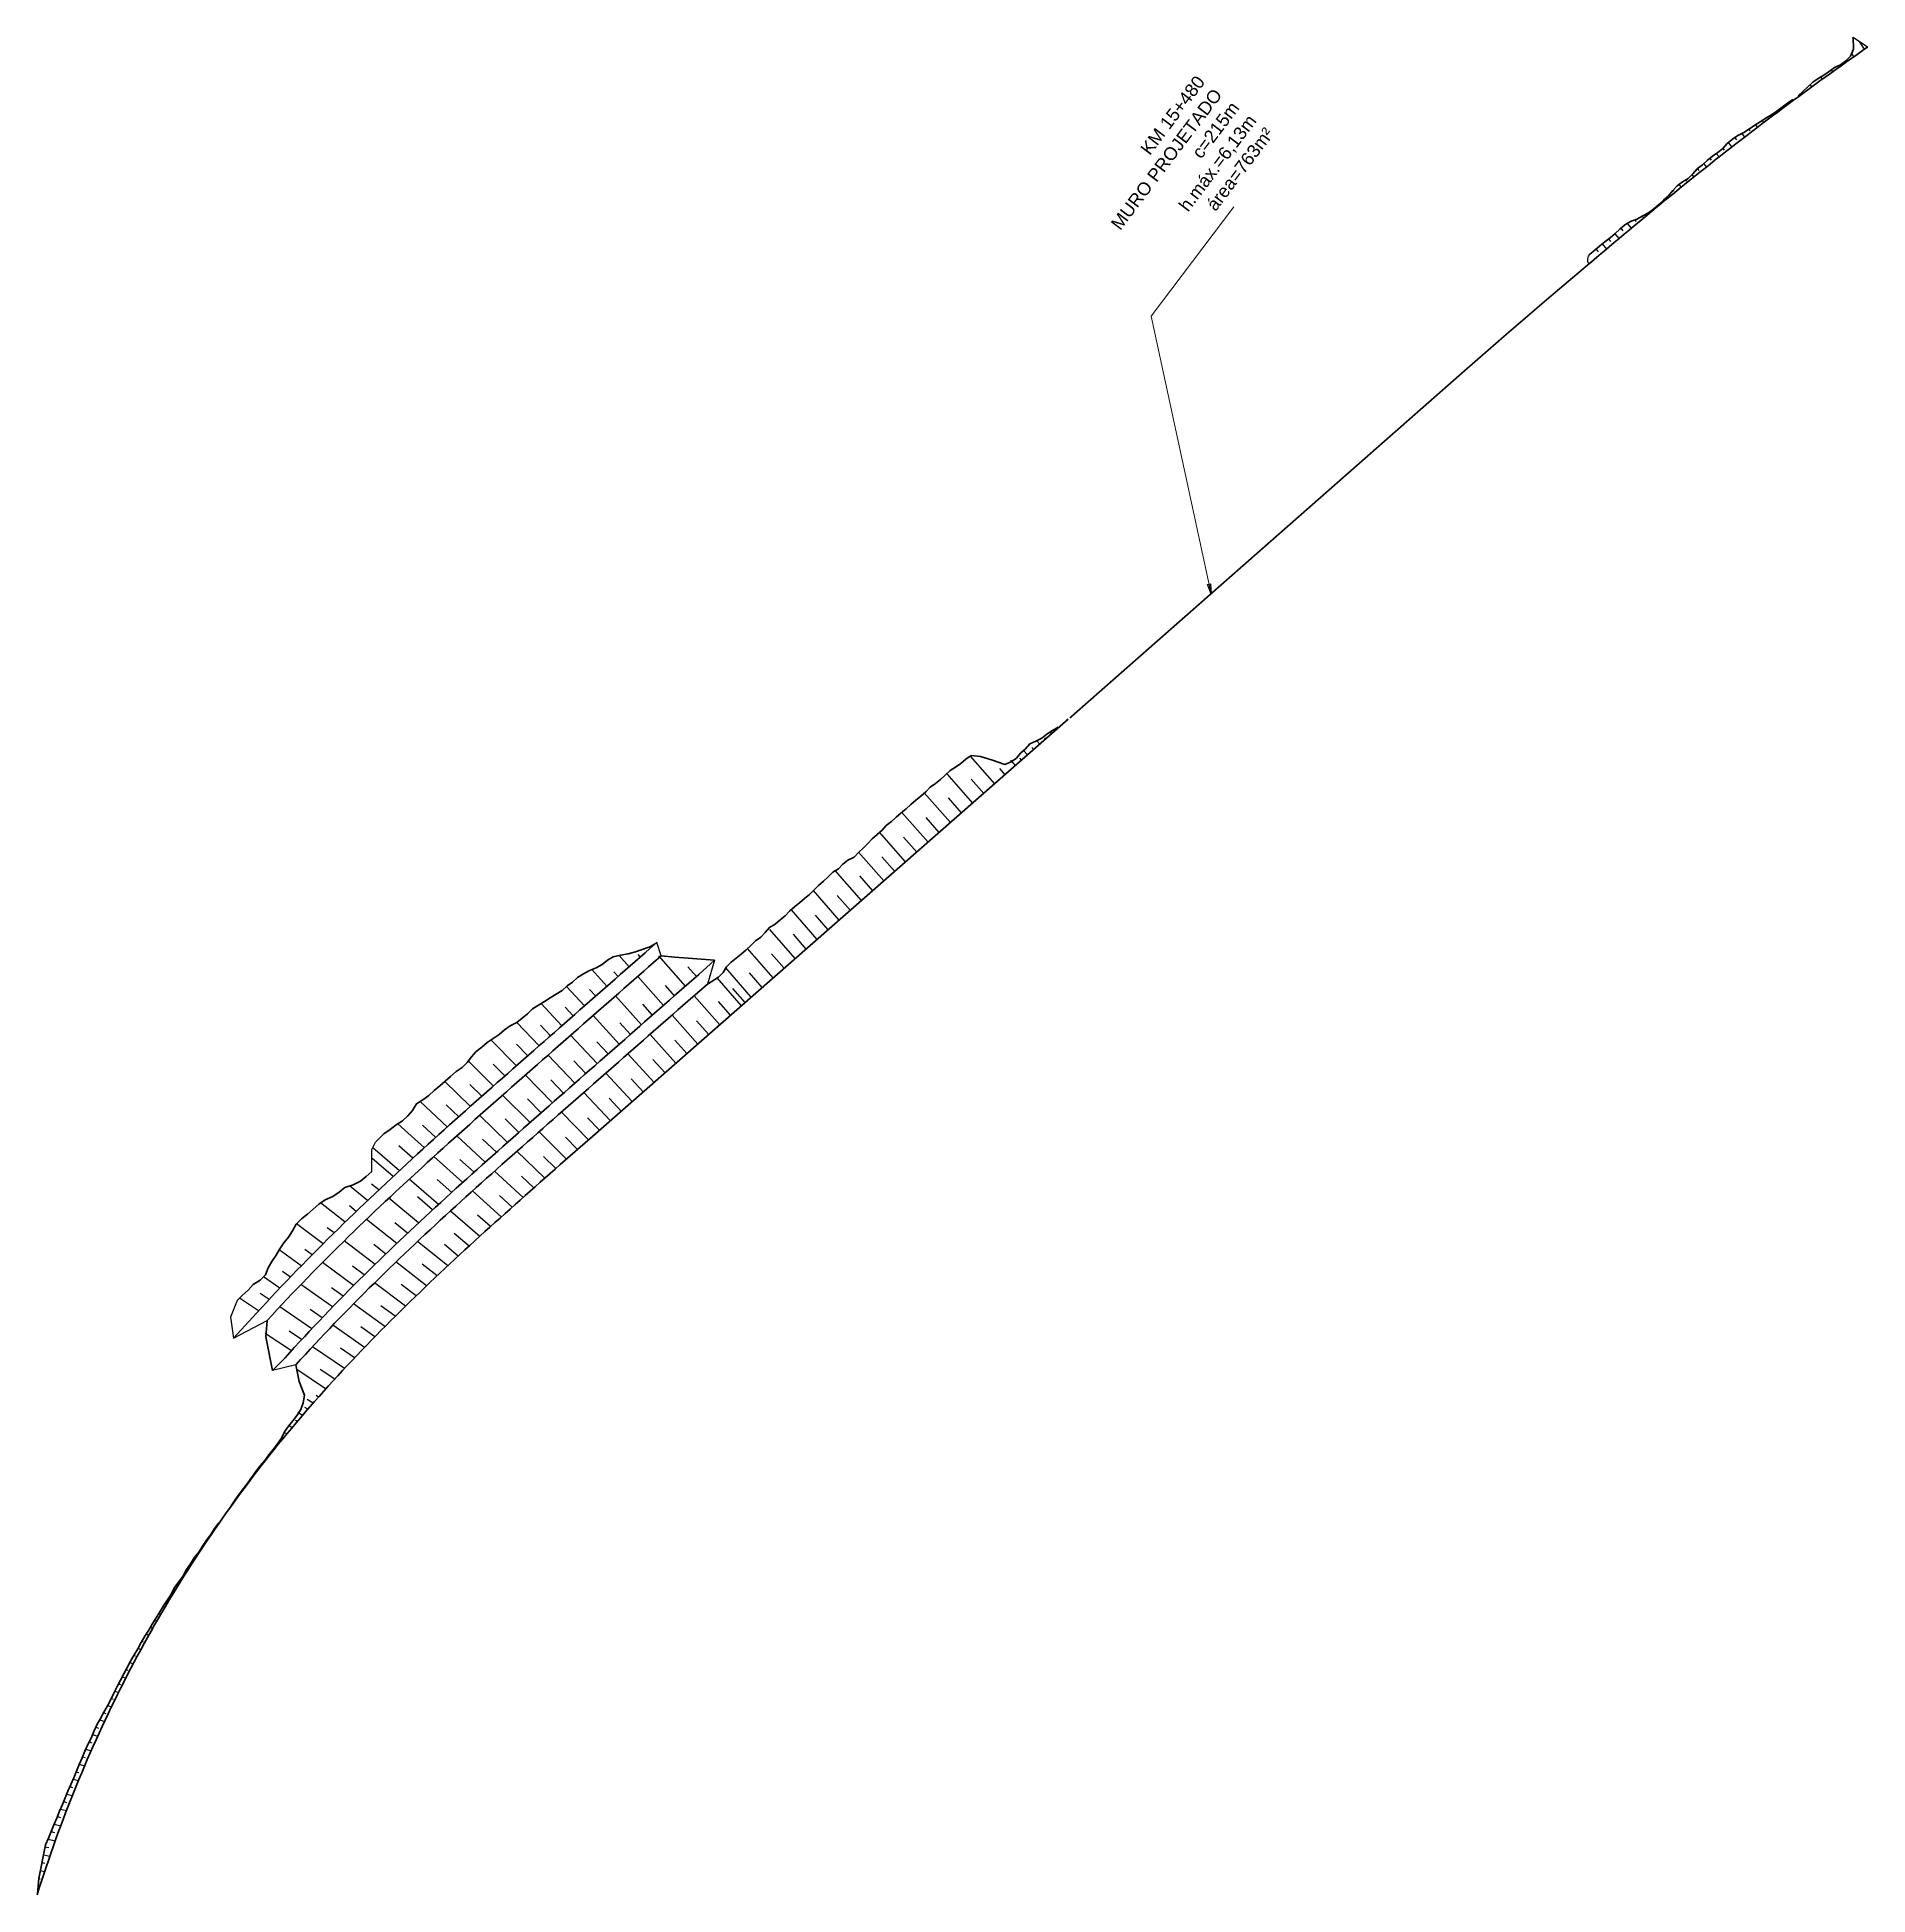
# Model space of a CAD drawing. Header units: metres. Extents: x 288738 to 324331, y 7399322 to 7465117.
# Drawn here: x 321203 to 321770, y 7403575 to 7404150 of the extents above; entities that cross this region are included whole.
import ezdxf

# ---------------------------------------------------------------- set-up
doc = ezdxf.new("R2010")
doc.units = ezdxf.units.M
doc.header["$LTSCALE"] = 10
for name, color, linetype in [('F-HZ-ATERRO-TALUDE', 110, 'Continuous'), ('F-HZ-CORTE-TALUDE', 10, 'Continuous'), ('F-HZ-MUROS', 210, 'Continuous'), ('F-HZ-PIANO-CORTE', 10, 'Continuous'), ('F-HZ-TALUDE', 2, 'Continuous')]:
    doc.layers.add(name, color=color, linetype=linetype)
doc.layers.add('U-HZ-TEXTO-MUROS', color=2, linetype='Continuous', lineweight=0)
doc.styles.add('ARIAL', font='arial.ttf')
doc.styles.add('DIM', font='arial.ttf', dxfattribs={"width": 0.8})
doc.dimstyles.new('U-1_2000', dxfattribs={"dimscale": 2, "dimtxt": 1.5, "dimasz": 0.75, "dimexe": 0.75, "dimexo": 0.75, "dimgap": 0.25, "dimtad": 1, "dimzin": 4, "dimtxsty": 'DIM', "dimblk": 'ARCHTICK', "dimcen": 0.7, "dimdle": 0.75, "dimclrd": 256, "dimclre": 256, "dimclrt": 256, "dimaunit": 1, "dimadec": 3, "dimazin": 2, "dimtfac": 1, "dimtofl": 0, "dimtmove": 0, "dimatfit": 3, "dimldrblk": 'CLOSEDBLANK', "dimfxl": 0, "dimtolj": 1, "dimtzin": 0, "dimlwd": -1, "dimlwe": -1, "dimarcsym": 0})

msp = doc.modelspace()

# ---------------------------------------------------------------- texts
at = {"layer": 'U-HZ-TEXTO-MUROS', "linetype": 'Continuous', "lineweight": -3, "insert": (321586.0474343564, 7404120.2228478), "char_height": 4, "width": 66.23280465194972, "attachment_point": 9, "rotation": 52.948220042464314, "style": 'ARIAL'}
msp.add_mtext('KM 15+480\\PMURO PROJETADO\\Pc=215m\\Ph.máx.=6,13m\\Párea=763m²', dxfattribs=at)

# ---------------------------------------------------------------- blocks, each defined once
blk = doc.blocks.new('_ArchTick')
at = {"color": 0, "linetype": 'ByBlock', "const_width": 0.15}
blk.add_lwpolyline([(-0.5, -0.5), (0.5, 0.5)], dxfattribs=at)

# ---------------------------------------------------------------- linework, layer by layer
at = {"layer": 'F-HZ-ATERRO-TALUDE', "linetype": 'Continuous', "lineweight": -3}
for p, q in [((321768.5831682738, 7404146.472080042), (321767.0827719976, 7404148.870227236)), ((321765.307462519, 7404144.166216267), (321764.6233493859, 7404145.25966339)), ((321755.52038903, 7404137.184621274), (321755.0632876309, 7404137.915225885)), ((321758.7750377248, 7404139.524141443), (321758.4049727894, 7404140.115631972)), ((321762.0377356241, 7404141.850796226), (321761.8158375815, 7404142.205465307)), ((321749.0368361339, 7404132.464432416), (321748.8372506518, 7404132.783438382)), ((321752.2743115909, 7404134.831401302), (321751.8171844645, 7404135.562047034)), ((321511.4642113599, 7403929.71098113), (321510.8461675611, 7403930.416054803)), ((321513.3441931081, 7403931.358909717), (321512.4232986719, 7403932.409479958)), ((321515.2241748565, 7403933.006838303), (321514.9062712057, 7403933.369507575)), ((321517.1041566049, 7403934.654766889), (321516.6830763689, 7403935.135141564)), ((321499.3982771519, 7403919.134390202), (321491.8878702613, 7403927.702375486)), ((321505.8242661146, 7403924.767195371), (321504.3770808661, 7403926.418166096)), ((321507.7042478631, 7403926.415123957), (321507.1634046428, 7403927.032126048)), ((321509.5842296115, 7403928.063052543), (321508.3561879861, 7403929.464020924)), ((321492.5959658708, 7403913.171713585), (321484.6457303808, 7403922.24146196)), ((321495.9971215113, 7403916.153051894), (321492.1578656561, 7403920.532932792)), ((321502.6112716331, 7403921.950792787), (321500.9661613296, 7403923.827559396)), ((321485.6895340582, 7403907.117768421), (321477.6176071728, 7403916.326344172)), ((321489.1427499647, 7403910.144741002), (321485.0916248654, 7403914.766325524)), ((321478.7574387902, 7403901.041327538), (321470.6555176128, 7403910.284121228)), ((321482.223486424, 7403904.07954798), (321478.190655599, 7403908.680262119)), ((321471.818412918, 7403894.958811521), (321463.7083915618, 7403904.210846017)), ((321475.2879258542, 7403898.000069529), (321471.2224186123, 7403902.638061415)), ((321465.1174448529, 7403889.084968947), (321457.2856547553, 7403898.019593034)), ((321468.4679288854, 7403892.021890234), (321464.4754888413, 7403896.57652596)), ((321458.1537452853, 7403882.980824801), (321450.0148864241, 7403892.265757558)), ((321461.6355950692, 7403886.032896874), (321457.6153051603, 7403890.619304146)), ((321451.3071345735, 7403876.979316796), (321443.3051239006, 7403886.108131079)), ((321454.7304399292, 7403879.980070799), (321450.6765976071, 7403884.604755169)), ((321444.4711147216, 7403870.987092382), (321436.4814821699, 7403880.101785518)), ((321447.8891246475, 7403873.983204589), (321443.903261233, 7403878.530337598)), ((321437.6871137214, 7403865.040465939), (321429.7582784634, 7403874.085800606)), ((321430.8562328223, 7403859.052746157), (321422.8726064473, 7403868.160587356)), ((321441.0791142214, 7403868.013779161), (321437.0899814154, 7403872.56464194)), ((321379.3728103695, 7403856.474562019), (321374.7477777563, 7403861.623261848)), ((321386.2774344881, 7403862.529194415), (321383.1739092587, 7403866.024177877)), ((321389.7136037149, 7403865.541728294), (321389.0077270584, 7403866.340138362)), ((321403.7161545191, 7403856.539403122), (321395.491195695, 7403865.875223015)), ((321407.0791779443, 7403859.487367123), (321404.4365136626, 7403862.476458415)), ((321424.0699278078, 7403853.104100091), (321416.1380528744, 7403862.152202732)), ((321434.271673272, 7403862.046606048), (321430.3072805902, 7403866.569244921)), ((321372.4268522706, 7403850.380897893), (321366.9039400211, 7403856.437107157)), ((321375.9049444292, 7403853.432663599), (321374.0390534977, 7403855.495128206)), ((321382.8303088057, 7403859.50668388), (321381.5521236479, 7403860.938451006)), ((321396.9012737898, 7403850.565333989), (321388.9333943146, 7403859.538229307)), ((321400.3113396108, 7403853.554734601), (321397.4856355898, 7403856.750860321)), ((321421.0609628105, 7403850.466542872), (321413.460538328, 7403859.093478957)), ((321422.1899460593, 7403851.456171505), (321418.3503665508, 7403855.834502003)), ((321427.4630803152, 7403856.078423124), (321423.4640415824, 7403860.640586734)), ((321365.4410475995, 7403844.247771201), (321359.0492167677, 7403851.127810822)), ((321368.9387941635, 7403847.319258339), (321366.4652087404, 7403850.007773366)), ((321390.0650015079, 7403844.571752397), (321382.0458581562, 7403853.498859611)), ((321393.485730837, 7403847.570946026), (321390.4582275996, 7403850.962222775)), ((321414.2930379443, 7403844.534008225), (321406.3603753758, 7403853.538054397)), ((321417.6770003774, 7403847.500275549), (321413.8872288893, 7403851.786848395)), ((321358.4162792453, 7403838.074001872), (321351.5498243308, 7403845.303583153)), ((321361.9331598672, 7403841.165777031), (321358.8270374408, 7403844.47381306)), ((321383.2080573358, 7403838.558650672), (321375.1221535365, 7403847.425336088)), ((321386.6390859747, 7403841.567668358), (321383.3998948805, 7403845.14811182)), ((321407.5251130781, 7403838.601473579), (321399.5572336129, 7403847.574368886)), ((321410.9090755112, 7403841.567740902), (321407.1551342008, 7403845.813786591)), ((321351.3548850224, 7403831.859094923), (321343.570090763, 7403839.849385435)), ((321354.8899229147, 7403834.971639843), (321351.4040994747, 7403838.596847233)), ((321376.3312006918, 7403832.525826937), (321368.1635858902, 7403841.317285116)), ((321379.7720511107, 7403835.544700718), (321376.3097732342, 7403839.307815593)), ((321400.7571926245, 7403832.6689428), (321392.7380492894, 7403841.596049995)), ((321404.1411528513, 7403835.635208189), (321400.4027902107, 7403839.822758561)), ((321344.2599618014, 7403825.600924771), (321336.4539108938, 7403833.385256991)), ((321347.8109627955, 7403828.735604236), (321344.2091877327, 7403832.380985317)), ((321369.4348771136, 7403826.472695247), (321361.1709287202, 7403835.173675207)), ((321372.8852870825, 7403829.501706385), (321369.1868820644, 7403833.440526357)), ((321393.9892623977, 7403826.736403454), (321385.9033586014, 7403835.603088867)), ((321397.373227511, 7403829.702673127), (321393.6433815997, 7403833.825462434)), ((321337.1406433601, 7403819.29056411), (321329.1767574641, 7403826.980787882)), ((321362.5202474407, 7403820.398998945), (321354.1462256581, 7403828.994070897)), ((321365.9797326002, 7403823.438393616), (321362.0304410427, 7403827.545601336)), ((321387.2213535888, 7403820.803882883), (321379.0537389343, 7403829.595340904)), ((321390.6053079934, 7403823.770143168), (321386.8772147661, 7403827.822170064)), ((321340.7025642846, 7403822.453045684), (321336.9648290249, 7403826.122404946)), ((321355.5893975765, 7403814.303010758), (321347.0923207898, 7403822.776446223)), ((321359.0563747833, 7403817.354046145), (321354.8393452957, 7403821.622130421)), ((321380.4534748975, 7403814.871388711), (321372.1895265681, 7403823.572368604)), ((321383.8374142431, 7403817.837635797), (321380.1045718335, 7403821.813131765)), ((321330.0097667291, 7403812.916636951), (321321.5728222483, 7403820.779846721)), ((321333.5759461155, 7403816.112193106), (321329.6694115676, 7403819.819713661)), ((321348.650368488, 7403808.176346384), (321340.0180746495, 7403816.512009671)), ((321352.1202149525, 7403811.244263007), (321347.8788150541, 7403815.408073154)), ((321373.6856349981, 7403808.938877163), (321365.3115879928, 7403817.533975004)), ((321377.0695422134, 7403811.905147465), (321373.3257642845, 7403815.798623899)), ((321322.8847272927, 7403806.474936914), (321314.6291629655, 7403813.880939147)), ((321326.4438009266, 7403809.702757917), (321322.3220579676, 7403813.472153459)), ((321341.7144149484, 7403802.007936005), (321332.9359288248, 7403810.189461676)), ((321366.9189475475, 7403803.004982866), (321358.4217564451, 7403811.478532329)), ((321370.301920907, 7403805.972352293), (321366.5409868674, 7403809.778819259)), ((321315.1743489888, 7403799.383640236), (321306.8992629903, 7403806.501935652)), ((321319.3372035867, 7403803.235674709), (321314.9460700824, 7403807.09985539)), ((321334.7946163589, 7403795.790668519), (321325.8621995565, 7403803.803869817)), ((321345.1813814974, 7403805.097983531), (321340.8910755705, 7403809.169724665)), ((321360.1606358985, 7403797.06160501), (321351.5277997571, 7403805.397791965)), ((321363.5378894118, 7403800.035456974), (321359.7502930093, 7403803.753765248)), ((321313.2799158797, 7403797.629773334), (321306.5938580483, 7403803.321904776)), ((321338.2508850255, 7403798.905003035), (321333.8754074313, 7403802.906442693)), ((321353.4198863575, 7403791.098467849), (321344.6405769334, 7403799.280760834)), ((321305.288240479, 7403790.136840991), (321299.688623453, 7403794.698596964)), ((321308.7769021651, 7403793.435146817), (321306.5528910909, 7403795.282310253)), ((321327.2946095278, 7403788.957694807), (321318.2065958075, 7403796.775277177)), ((321331.3486313127, 7403792.665664271), (321326.8443459155, 7403796.629418186)), ((321346.7058498542, 7403785.105194048), (321337.7720886304, 7403793.119601416)), ((321356.7876707432, 7403794.082963591), (321352.9526869987, 7403797.722578417)), ((321298.3659888941, 7403783.486457035), (321290.7732727646, 7403789.436620841)), ((321301.8175081757, 7403786.821081662), (321299.6835044677, 7403788.526213023)), ((321321.0852189151, 7403783.212413252), (321311.8539813473, 7403790.87946343)), ((321325.4559421985, 7403787.26379326), (321320.714605567, 7403791.300299075)), ((321340.0260267358, 7403779.073648605), (321330.9422693609, 7403786.914892755)), ((321350.0583127534, 7403788.106933898), (321346.1468147126, 7403791.68405732)), ((321291.5249062937, 7403776.756712348), (321283.3037115695, 7403782.953008959)), ((321294.9346231475, 7403780.131914931), (321292.8092856157, 7403781.765363256)), ((321314.3172970794, 7403776.833384833), (321304.9424553952, 7403784.32415746)), ((321317.6929417342, 7403780.031289168), (321313.7602621046, 7403783.235066267)), ((321343.3612963375, 7403782.094565015), (321339.3335438317, 7403785.638971808)), ((321284.7753091696, 7403769.937915895), (321277.9888379912, 7403774.855883366)), ((321288.1379437183, 7403773.359098929), (321285.9250057309, 7403774.994618383)), ((321307.6207040012, 7403770.381907132), (321298.1061433564, 7403777.694412985)), ((321310.9595704132, 7403773.617278251), (321307.2245066387, 7403776.544325819)), ((321330.1005992632, 7403769.923329001), (321320.7941170584, 7403777.504901203)), ((321333.3957778601, 7403772.987817422), (321329.0979353937, 7403776.557411813)), ((321336.7041774633, 7403776.038053661), (321332.1252117762, 7403779.915241917)), ((321301.0051178559, 7403763.849336911), (321291.3547372512, 7403770.981658425)), ((321304.302184887, 7403767.126505219), (321300.6867015577, 7403769.851487153)), ((321323.5547989024, 7403763.74680879), (321314.1079658031, 7403771.149983547)), ((321326.8195744607, 7403766.843699639), (321322.2579186637, 7403770.488596004)), ((321278.129024974, 7403763.022424654), (321273.1050598959, 7403766.521752712)), ((321281.4384715384, 7403766.492620934), (321279.0243913943, 7403768.207808444)), ((321294.4815377174, 7403757.225611194), (321284.6992380762, 7403764.175868504)), ((321317.0797447723, 7403757.496086081), (321307.4965045381, 7403764.718953435)), ((321320.3083366559, 7403760.63070668), (321315.7060034022, 7403764.167873567)), ((321271.5975072299, 7403756.002983244), (321265.6673364053, 7403759.971461607)), ((321274.8483518516, 7403759.526329308), (321272.1031192787, 7403761.400681413)), ((321297.7310768196, 7403760.549230347), (321294.1411685586, 7403763.150737314)), ((321310.6901371335, 7403751.158158698), (321300.97001874, 7403758.202058955)), ((321313.8732603175, 7403754.338859232), (321309.4537135703, 7403757.605220389)), ((321288.0621247702, 7403750.504411336), (321278.1517950719, 7403757.270849821)), ((321291.2580917068, 7403753.877673271), (321287.5832453872, 7403756.437303491)), ((321281.7569401799, 7403743.676187757), (321273.6634572387, 7403748.984078867)), ((321284.8947049011, 7403747.104480518), (321281.0076054323, 7403749.705732757)), ((321304.3914288708, 7403744.729947417), (321294.5403584045, 7403751.591485416)), ((321307.5295058498, 7403747.95511865), (321303.194392634, 7403751.035187081)), ((321298.1919053047, 7403738.205975964), (321288.2190043343, 7403744.879854826)), ((321301.2777117194, 7403741.481254806), (321296.9241672133, 7403744.453707992)), ((321292.312854767, 7403731.936068758), (321283.3796025246, 7403737.914213281)), ((321295.139265462, 7403734.89975295), (321290.6358246183, 7403737.853212393)), ((321290.1157951847, 7403729.33084823), (321289.3623683019, 7403729.808467893)), ((321285.1859936441, 7403723.678862958), (321283.760555801, 7403724.551958514)), ((321286.816819574, 7403725.573699835), (321285.8769962011, 7403726.156014742)), ((321288.4617705094, 7403727.456227636), (321286.6142266133, 7403728.614154863)), ((321280.3438425568, 7403717.951573374), (321279.9356992798, 7403718.193008029)), ((321281.9511740503, 7403719.8663621), (321281.0133378523, 7403720.427640323)), ((321283.5601583443, 7403721.779780386), (321283.0360954563, 7403722.097086702)), ((321275.6192325306, 7403712.126963083), (321275.4431624693, 7403712.227497215)), ((321277.1790928441, 7403714.080609766), (321277.0522353426, 7403714.153907705)), ((321278.7614677005, 7403716.016091569), (321278.225582363, 7403716.329393998)), ((321270.9916551723, 7403706.224996457), (321270.9121488259, 7403706.268791452)), ((321272.523297957, 7403708.200868513), (321272.3941649872, 7403708.272861553)), ((321274.0620744601, 7403710.171136213), (321274.000711988, 7403710.205758773)), ((321266.4719704561, 7403700.240027509), (321266.375414215, 7403700.29130455)), ((321267.9682430687, 7403702.242756273), (321267.9025297092, 7403702.278084433)), ((321269.4740757243, 7403704.238368463), (321269.3158919938, 7403704.324452491)), ((321263.5173796538, 7403696.206414075), (321263.5073076769, 7403696.211632094)), ((321264.9922390202, 7403698.224985356), (321264.9683934181, 7403698.237493441)), ((321262.0640366708, 7403694.172257204), (321262.0522950828, 7403694.178264609))]:
    msp.add_line(p, q, dxfattribs=at)
at = {"layer": 'F-HZ-CORTE-TALUDE', "linetype": 'Continuous', "lineweight": -3}
msp.add_line((321521.7435391584, 7403938.992879284), (321521.8108011421, 7403938.9161458), dxfattribs=at)
at = {"layer": 'F-HZ-MUROS'}
msp.add_lwpolyline([(321765.1145528118, 7404150.229134799), (321769.5275712125, 7404147.182276947)], dxfattribs=at)
at = {"layer": 'F-HZ-MUROS', "const_width": 0.5}
msp.add_lwpolyline([(321522.628185211, 7403939.496944033), (321644.2644830386, 7404046.492501679, -0.005913765766091101), (321684.6849183916, 7404081.208450585, -0.005913765766091101)], format="xyb", dxfattribs=at)
at = {"layer": 'F-HZ-PIANO-CORTE'}
for p, q in [((321739.1011895891, 7404125.776894444), (321739.4389691853, 7404125.328259479)), ((321741.1908848126, 7404127.159488415), (321741.3144175488, 7404126.994551772)), ((321743.2095514977, 7404128.636185378), (321743.4407051684, 7404128.325933349)), ((321745.2124096862, 7404130.134027292), (321745.3299659421, 7404129.975413207)), ((321730.6057650751, 7404120.411158011), (321731.4805022476, 7404119.273352633)), ((321732.7662360115, 7404121.707456511), (321733.1152349806, 7404121.251128459)), ((321734.8309437106, 7404123.127273321), (321735.4519636096, 7404122.311021331)), ((321736.9655664854, 7404124.453712437), (321737.2046014814, 7404124.137885552)), ((321722.7184620426, 7404114.240557171), (321723.583354589, 7404113.138683841)), ((321724.7265989637, 7404115.736626855), (321725.1391169706, 7404115.208347868)), ((321726.4433965238, 7404117.607267088), (321727.5241417382, 7404116.216041723)), ((321728.4573183518, 7404119.09692131), (321728.9788930378, 7404118.422009065)), ((321716.9023806343, 7404109.48794358), (321717.3019830648, 7404108.986592902)), ((321718.8626918228, 7404111.044488239), (321719.6585991359, 7404110.040907865)), ((321720.7123637157, 7404112.741391104), (321721.1656123826, 7404112.166933593)), ((321709.3665751754, 7404102.886160373), (321709.6387765028, 7404102.550988466)), ((321711.1555524658, 7404104.652816151), (321711.8532838116, 7404103.7898063)), ((321713.2401563501, 7404106.054000291), (321713.5197106465, 7404105.706624466)), ((321715.1502635097, 7404107.671559457), (321715.7484030803, 7404106.924770446)), ((321703.9769604938, 7404097.623822806), (321704.1039618735, 7404097.469412571)), ((321705.8395603955, 7404099.295806061), (321705.9380512465, 7404099.175567348)), ((321707.7026456505, 7404100.967954602), (321707.9715342495, 7404100.638301748)), ((321693.1309094094, 7404091.102648155), (321693.8091727625, 7404090.2931786)), ((321695.1560547318, 7404092.58345914), (321696.4049032669, 7404091.087864028)), ((321697.4877063597, 7404093.695199417), (321697.9068073733, 7404093.191490437)), ((321699.8135392065, 7404094.81051079), (321700.2504017618, 7404094.283500813)), ((321702.005580745, 7404096.084265249), (321702.0907391972, 7404095.981138508)), ((321687.4281016199, 7404086.215948055), (321688.7503683641, 7404084.652980296)), ((321689.3884181008, 7404087.774145001), (321690.024298816, 7404087.020194598)), ((321691.3196202203, 7404089.366808689), (321692.5723653174, 7404087.876692301)), ((321685.5052091738, 7404084.613497875), (321686.1740620346, 7404083.825214148)), ((321258.6344631619, 7403689.577682937), (321258.7742595431, 7403689.508192494)), ((321254.3634201195, 7403683.399126547), (321254.4596692759, 7403683.353096191)), ((321255.7707904273, 7403685.469126957), (321255.9498732005, 7403685.382363617)), ((321257.2616015181, 7403687.495758372), (321257.3088025675, 7403687.472593623)), ((321250.1266636451, 7403677.179457976), (321250.4506074618, 7403677.03053943)), ((321251.4873400155, 7403679.279602997), (321251.6468632858, 7403679.205288927)), ((321253.0183566644, 7403681.297105419), (321253.1744948353, 7403681.223403541)), ((321247.4514230247, 7403672.951284384), (321247.7762299735, 7403672.805930492)), ((321248.7830442799, 7403675.069204502), (321248.9451251104, 7403674.995686108)), ((321243.3627972624, 7403666.623542101), (321243.6105631191, 7403666.517140244)), ((321244.7380775096, 7403668.730269881), (321245.1517445502, 7403668.550144249)), ((321245.9654444047, 7403670.899220617), (321246.2115857665, 7403670.790559739)), ((321239.4004080893, 7403660.215690689), (321240.0579497867, 7403659.945017458)), ((321240.7524102051, 7403662.341379494), (321241.0322214526, 7403662.22454446)), ((321242.0051023228, 7403664.505945269), (321242.5788249482, 7403664.26298352)), ((321236.7528797096, 7403655.931686867), (321237.5880911784, 7403655.597672163)), ((321238.0952439986, 7403658.067691401), (321238.4559325582, 7403657.921336005)), ((321232.9869642156, 7403649.402518777), (321233.4836470868, 7403649.21252605)), ((321234.2395916223, 7403651.582654172), (321235.1696032666, 7403651.221535116)), ((321235.427470998, 7403653.785556884), (321235.8999375093, 7403653.599361295)), ((321229.3900984094, 7403642.785723133), (321230.4927699111, 7403642.382855665)), ((321230.5634664922, 7403645.00320057), (321231.1028549914, 7403644.803058375)), ((321231.7337932141, 7403647.219688418), (321232.8047774216, 7403646.816167079)), ((321227.1193874099, 7403638.316920029), (321228.2331685556, 7403637.922607354)), ((321228.2378513676, 7403640.558381472), (321228.797124675, 7403640.357221164)), ((321223.6329758639, 7403631.624599462), (321224.2882986742, 7403631.403615999)), ((321224.8244188638, 7403633.848028744), (321226.0262983952, 7403633.436028028)), ((321226.0150191573, 7403636.068636978), (321226.5690705995, 7403635.875604004)), ((321221.2333671002, 7403627.173597307), (321222.0262483244, 7403626.915031288)), ((321222.4068236076, 7403629.409502827), (321223.8747039033, 7403628.922679299)), ((321218.1142374387, 7403620.322165394), (321219.7328437862, 7403619.821031658)), ((321219.1629438577, 7403622.60504799), (321219.9555530066, 7403622.355305928)), ((321220.1953244025, 7403624.891114774), (321221.7769364426, 7403624.384067638)), ((321216.0931603382, 7403615.726926787), (321217.7427209016, 7403615.234194024)), ((321217.126848109, 7403618.018452863), (321217.9289330418, 7403617.77450092)), ((321213.2051715171, 7403608.777537341), (321214.0340011336, 7403608.543401442)), ((321214.1976938419, 7403611.087152981), (321215.8089920982, 7403610.623297266)), ((321215.1702278251, 7403613.400538231), (321215.9695091196, 7403613.166123293)), ((321211.226022293, 7403604.14990707), (321212.1187887653, 7403603.907282054)), ((321212.1854744915, 7403606.47322982), (321213.9303405555, 7403605.989692338)), ((321208.3439906562, 7403597.167600538), (321210.3377585845, 7403596.657575813)), ((321209.3576455282, 7403599.483558103), (321210.2864386236, 7403599.241038468)), ((321210.2916005128, 7403601.817788552), (321212.106508035, 7403601.334239258)), ((321206.4336471589, 7403592.497422092), (321208.6260223933, 7403591.959743142)), ((321207.3207479897, 7403594.85091759), (321208.3976090563, 7403594.581140285)), ((321204.5786820442, 7403585.239320619), (321205.4559838544, 7403585.037961435)), ((321205.0725515909, 7403587.687312225), (321206.9708542807, 7403587.241686828)), ((321205.4764346058, 7403590.15874858), (321206.6339541499, 7403589.880953019)), ((321203.5903598479, 7403580.348432489), (321203.9431962701, 7403580.271123966)), ((321204.0851413365, 7403582.79295899), (321205.3715219282, 7403582.504415343)), ((321203.3595093225, 7403577.848853819), (321203.8282576996, 7403577.748579905))]:
    msp.add_line(p, q, dxfattribs=at)
at = {"layer": 'F-HZ-TALUDE'}
for p, q in [((321392.3691053079, 7403868.55024407), (321394.8149186266, 7403869.997406567)), ((321394.8149186266, 7403869.997406567), (321392.7074954018, 7403868.166299323)), ((321396.1798678305, 7403865.890928868), (321394.8149186266, 7403869.997406567)), ((321407.8364642255, 7403860.151184996), (321412.7109082812, 7403864.550053943)), ((321412.7109082812, 7403864.550053943), (321410.4761797301, 7403857.14587269))]:
    msp.add_line(p, q, dxfattribs=at)
at = {"layer": 'F-HZ-TALUDE', "linetype": 'Continuous', "lineweight": 30}
for points in [[(321748.0868156277, 7404132.088138323), (321749.5847611573, 7404133.476028789), (321751.0975100626, 7404134.845248997), (321752.5529448645, 7404136.294866777), (321754.2455429944, 7404137.418778266), (321755.9861330811, 7404138.475479545), (321757.6861384424, 7404139.586204674), (321759.318315691, 7404140.78831639), (321761.1524568252, 7404141.703830525), (321762.7667527415, 7404142.924527648), (321764.2449016563, 7404144.335171591), (321765.1528517196, 7404146.553159234), (321765.0696291333, 7404150.183604133), (321765.1145528127, 7404150.2291348)], [(321749.8750304256, 7404133.079814394), (321751.5122578229, 7404134.276692565), (321753.151924417, 7404135.470226963), (321754.7940233797, 7404136.660412621), (321756.4385478714, 7404137.84724458), (321758.0848478423, 7404139.030226023), (321759.7321026713, 7404140.209038669), (321761.3802126026, 7404141.383808844), (321763.0289811896, 7404142.554800736), (321764.6782556798, 7404143.722219888), (321766.3278848939, 7404144.886271757), (321767.9777192019, 7404146.047161567), (321769.6276104418, 7404147.205094253)], [(321683.4036489461, 7404080.112084563), (321684.9377116118, 7404081.41822736), (321686.4733336039, 7404082.723402726), (321688.0105968866, 7404084.02751261), (321689.5504466806, 7404085.329436672), (321691.0917227937, 7404086.63054176), (321692.6353630646, 7404087.929712983), (321694.1812113508, 7404089.227128916), (321695.7285628539, 7404090.523626433), (321697.2791123863, 7404091.817173769), (321698.832047961, 7404093.108731675), (321701.9444452703, 7404095.686613373), (321703.5023023225, 7404096.974875517), (321705.0644133079, 7404098.258860392), (321706.6289907414, 7404099.540723709), (321708.1953589274, 7404100.821286544), (321709.7656456202, 7404102.09793108), (321711.3377943355, 7404103.373171473), (321712.9126215501, 7404104.645996419), (321714.4908054705, 7404105.915552134), (321716.0709258464, 7404107.183593999), (321717.6547096774, 7404108.447957169), (321719.241185707, 7404109.709841139), (321720.829850963, 7404110.969872969), (321722.4219296064, 7404112.226172651), (321724.0166557502, 7404113.479120946), (321725.6139356089, 7404114.72881209), (321727.2137625296, 7404115.97524088), (321728.8161298493, 7404117.218402122), (321730.4210308942, 7404118.45829064), (321732.0284589796, 7404119.694901272), (321733.6384074111, 7404120.928228864), (321735.2508694834, 7404122.158268281), (321736.8658384808, 7404123.385014401), (321738.4833076764, 7404124.608462112), (321740.1032703344, 7404125.828606321), (321741.7257197067, 7404127.045441945), (321743.3506490376, 7404128.258963916), (321744.9780515577, 7404129.46916718), (321746.6079204896, 7404130.676046696), (321748.240249045, 7404131.879597438), (321749.8750304256, 7404133.079814394)], [(321683.5623660949, 7404083.034595656), (321685.1363814552, 7404084.2982074), (321686.6705429676, 7404085.609677463), (321688.2474106859, 7404086.871637208), (321689.8321131014, 7404088.12509644), (321691.3829099398, 7404089.41964045), (321692.8207723007, 7404090.84986194), (321694.3879018795, 7404092.127196197), (321696.1487322999, 7404093.173083961), (321698.1348156097, 7404093.947531222), (321699.9763815292, 7404094.894222961), (321701.7614641806, 7404095.908099072), (321703.4044195049, 7404097.093734138), (321704.8910172412, 7404098.47010479), (321706.4176652186, 7404099.799042931), (321707.9168937191, 7404101.16285023), (321709.2392802162, 7404102.745850988), (321710.6166612176, 7404104.26405314), (321712.2628814331, 7404105.451657374), (321714.0022133424, 7404106.523693746), (321715.4447551697, 7404107.966003801), (321716.8543103689, 7404109.452039584), (321718.4811605382, 7404110.667144651), (321719.9335116943, 7404112.103554768), (321721.5051230933, 7404113.390616787), (321723.1710803643, 7404114.557614981), (321724.7897312561, 7404115.784478242), (321726.1332930803, 7404117.364976942), (321727.7342457405, 7404118.615833913), (321729.4298464547, 7404119.743980825), (321731.2137736664, 7404120.756121901), (321732.9545246991, 7404121.822838082), (321734.6154773188, 7404122.992970531), (321736.345582744, 7404124.071366024), (321738.0809285106, 7404125.141560588), (321739.8102667675, 7404126.218448813), (321741.4885314232, 7404127.362366575), (321743.120558499, 7404128.567716235), (321744.7287999308, 7404129.805059776), (321746.4076581305, 7404130.947075224)], [(321203.0504112339, 7403575.276905546), (321203.7222713704, 7403577.417173639), (321204.4053509135, 7403579.55307968), (321205.0996161846, 7403581.684559133), (321205.8050330767, 7403583.811547743), (321206.5215670523, 7403585.933981556), (321207.2491831378, 7403588.051796911), (321207.9878459605, 7403590.164930447), (321208.7375197054, 7403592.273319107), (321209.4981681576, 7403594.376900136), (321210.2697546807, 7403596.475611092), (321211.0522422265, 7403598.569389844), (321211.8455933474, 7403600.658174575), (321212.6497701814, 7403602.741903788), (321213.4647344702, 7403604.820516308), (321214.29044755, 7403606.893951281), (321215.1268703802, 7403608.962148179), (321215.9739634996, 7403611.025046815), (321216.831687084, 7403613.082587319), (321217.7000008999, 7403615.134710173), (321218.578864353, 7403617.181356184), (321219.4682364545, 7403619.22246651), (321220.3680758377, 7403621.257982648), (321221.2783407675, 7403623.287846447), (321222.1989891412, 7403625.3120001), (321223.1299784891, 7403627.330386153), (321224.0712659639, 7403629.342947517), (321225.0228083745, 7403631.349627448), (321225.9845621632, 7403633.350369569), (321226.9564834271, 7403635.345117863), (321227.9385278989, 7403637.333816683), (321228.9306509808, 7403639.316410741), (321229.9328077135, 7403641.292845132), (321230.9449528151, 7403643.263065311), (321231.9670406563, 7403645.227017117), (321232.9990252791, 7403647.184646759), (321234.0408603901, 7403649.135900834), (321235.0924993735, 7403651.080726314), (321236.1538952909, 7403653.019070561), (321237.2250008875, 7403654.950881317), (321238.3057685831, 7403656.876106719), (321239.3961504984, 7403658.794695288), (321240.496098432, 7403660.706595945), (321241.6055638895, 7403662.611758), (321242.7244980703, 7403664.510131163), (321243.8528518752, 7403666.40166554), (321244.9905759109, 7403668.286311643), (321246.1376204969, 7403670.164020381), (321247.2939356572, 7403672.034743074), (321248.4594711486, 7403673.898431441), (321249.6341764356, 7403675.755037613), (321250.8180007104, 7403677.604514133), (321252.0108928932, 7403679.446813953), (321253.2128016385, 7403681.281890439), (321254.4236753369, 7403683.109697371), (321255.6434621176, 7403684.930188946), (321256.8721098472, 7403686.743319784), (321258.1095661481, 7403688.549044919), (321259.3557783838, 7403690.347319811), (321260.6106936886, 7403692.138100334), (321261.8742589371, 7403693.921342799), (321263.1464207752, 7403695.697003935), (321264.4271256169, 7403697.465040897), (321265.7163196417, 7403699.225411271), (321267.013948806, 7403700.978073072), (321268.3199588368, 7403702.72298475), (321269.634295255, 7403704.460105179), (321270.9569033558, 7403706.189393671), (321272.2877282277, 7403707.910809975), (321273.6267147579, 7403709.624314269), (321274.973807619, 7403711.329867174), (321276.3289512958, 7403713.027429742), (321277.6920900709, 7403714.716963469), (321279.0631680426, 7403716.398430287), (321280.4421291112, 7403718.071792572), (321281.8289170039, 7403719.737013138), (321283.2262247836, 7403721.392394417), (321284.6288696895, 7403723.040977514), (321286.0384750679, 7403724.681734528), (321287.4546855482, 7403726.314828577), (321288.8794136901, 7403727.939005081), (321290.3084331428, 7403729.556857949), (321291.7473492239, 7403731.164782983), (321293.1884368894, 7403732.767663741), (321294.6406257409, 7403734.359691166), (321296.0930572908, 7403735.947889506), (321297.5576244417, 7403737.524397062), (321299.0216348622, 7403739.097588671), (321300.4967651925, 7403740.659611076), (321301.9721078285, 7403742.217796711), (321303.4565079539, 7403743.766085039), (321304.942343128, 7403745.309693488), (321306.4353541005, 7403746.844610652), (321307.9308660082, 7403748.374091136), (321309.4318476328, 7403749.896017948), (321310.9362450708, 7403751.411839154), (321312.4445762616, 7403752.921173767), (321313.9570932834, 7403754.423822891), (321315.4721723784, 7403755.920980256), (321316.9920688656, 7403757.410962068), (321318.513313895, 7403758.896373404), (321320.0398760499, 7403760.374209343), (321321.5667249633, 7403761.848321633), (321323.0992657074, 7403763.314548933), (321324.6311765651, 7403764.777824434), (321326.1690358601, 7403766.23299529), (321327.7056546771, 7403767.685776373), (321329.248032047, 7403769.130591867), (321330.7892706774, 7403770.573027079), (321332.3351475806, 7403772.008409951), (321333.8804128121, 7403773.441080893), (321335.4293236668, 7403774.867547601), (321336.9780496624, 7403776.291048352), (321338.5295494095, 7403777.709128685), (321340.0811976301, 7403779.124065248), (321341.634861691, 7403780.534302032), (321343.1889207308, 7403781.941291865), (321344.7443449362, 7403783.344240705), (321346.3003302828, 7403784.743912331), (321347.8571307703, 7403786.140141401), (321349.4145844847, 7403787.533134118), (321350.9723609256, 7403788.923191318), (321352.5299794886, 7403790.309380678), (321354.0864607214, 7403791.692146835), (321355.6424787933, 7403793.071005558), (321357.1971492993, 7403794.446929408), (321358.7513122213, 7403795.819260678), (321360.30398432, 7403797.189073401), (321361.8560393155, 7403798.555658504), (321363.4065175265, 7403799.920075281), (321364.9562129252, 7403801.281673378), (321366.5042925027, 7403802.641394571), (321368.0513727765, 7403803.998746675), (321369.5968419577, 7403805.354455326), (321371.1410506928, 7403806.70828053), (321372.6836865867, 7403808.060646103), (321374.2248334707, 7403809.411571736), (321522.18558252, 7403939.108973443)], [(321410.4761797301, 7403857.14587269), (321413.9100228854, 7403859.323362066), (321415.3126325629, 7403860.764976694), (321416.4421899765, 7403862.514672361), (321417.8578409571, 7403863.934690732), (321419.3928533487, 7403865.21763754), (321420.9786208526, 7403866.442682152), (321422.4990470732, 7403867.742269084), (321423.9533046794, 7403869.117342168), (321425.347957929, 7403870.560412799), (321427.0013723201, 7403871.708284823), (321428.4054000322, 7403873.140660927), (321429.7296511905, 7403874.664047323), (321431.5000172206, 7403875.678499157), (321432.9685080569, 7403877.037334757), (321434.5395916912, 7403878.279130949), (321435.8958997697, 7403879.765946329), (321437.4212040894, 7403881.059968252), (321439.013542123, 7403882.277517105), (321440.5062169248, 7403883.608763273), (321442.0347137057, 7403884.899143188), (321443.4784979366, 7403886.286164455), (321444.9113518532, 7403887.685655191), (321446.3957980462, 7403889.02628868), (321447.9087023097, 7403890.334456773), (321449.3077672877, 7403891.772494439), (321451.0242624728, 7403892.848402943), (321452.4466956123, 7403894.259781858), (321453.9920909845, 7403895.530883606), (321455.8553673596, 7403896.439341919), (321457.2690734548, 7403897.860676777), (321458.7049175024, 7403899.256756324), (321460.126092581, 7403900.669570453), (321461.4782983261, 7403902.161065837), (321463.000330415, 7403903.45882077), (321464.5317101778, 7403904.745911737), (321465.8428919323, 7403906.284207907), (321467.4897338577, 7403907.439577899), (321468.9387821839, 7403908.820593808), (321470.436137078, 7403910.146500857), (321471.9724479244, 7403911.427966367), (321473.4871897983, 7403912.734038088), (321474.9456441006, 7403914.104323518), (321476.5345245327, 7403915.325816854), (321478.058991398, 7403916.620794157), (321479.4549019883, 7403918.062430396), (321481.0596246475, 7403919.265850681), (321482.6615170478, 7403920.472499768), (321484.1106266677, 7403921.853445753), (321485.5773261782, 7403923.214324924), (321487.2554968917, 7403924.333954562), (321488.9607152786, 7403925.422727808), (321490.4317830116, 7403926.778623646), (321492.1215582093, 7403927.885014715), (321495.0459553815, 7403927.582930442), (321498.6860223747, 7403926.46439926), (321502.5223510923, 7403925.121969746), (321504.4785893655, 7403925.924375726), (321506.1030567446, 7403927.105270937), (321507.4207783755, 7403928.636106317), (321508.8915981789, 7403929.992284996), (321510.2626713128, 7403931.462256179), (321512.1561157124, 7403932.336298355), (321513.960659691, 7403933.31175947), (321515.5391588383, 7403934.545095933), (321517.2448150812, 7403935.633369666), (321519.0153773144, 7403936.647597668)], [(321520.6544890694, 7403937.811786355), (321522.0179316878, 7403939.290462544), (321522.0225118713, 7403939.295006894)], [(321310.3379707949, 7403810.821522749), (321312.3086692888, 7403812.115970148), (321314.1102864221, 7403813.554407647), (321316.1077344413, 7403814.811411274), (321317.7717882976, 7403816.364491308), (321319.2634118577, 7403818.073635648), (321320.413604352, 7403820.094767174), (321322.4417522442, 7403821.293370686), (321324.2478529549, 7403822.686201762), (321325.9450647971, 7403824.171000792), (321327.636930041, 7403825.651105163), (321329.3339643193, 7403827.116540262), (321331.0027705558, 7403828.599773414), (321332.6907672998, 7403830.054963233), (321334.5719401668, 7403831.309797773), (321336.0908285672, 7403832.913110173), (321337.4452123344, 7403834.674330529), (321338.9411902786, 7403836.287920867), (321340.6678161957, 7403837.66051027), (321342.3465857226, 7403839.072251705), (321344.227509693, 7403840.266958235), (321346.0234707199, 7403841.538011622), (321347.6370413239, 7403842.988501624), (321349.4801917626, 7403844.190499822), (321351.4631241315, 7403845.234563431), (321353.1511961195, 7403846.578392636), (321354.8024334813, 7403847.952542448), (321356.3260597183, 7403849.454671434), (321358.1746336037, 7403850.600701644), (321360.036022781, 7403851.722556442), (321361.844022654, 7403852.891927871), (321363.6583931379, 7403854.04464973), (321365.4964568822, 7403855.161819316), (321367.0559439645, 7403856.574834406), (321368.7827443747, 7403857.796277002), (321370.3240117356, 7403859.214043554), (321372.1410811736, 7403860.318835286), (321374.024971614, 7403861.340136341), (321376.0905963533, 7403862.149248243), (321377.927965702, 7403863.203207942), (321379.5329354694, 7403864.508937694), (321381.3640042134, 7403865.553094646), (321383.5981593487, 7403866.134601959), (321385.9538961395, 7403866.568611551), (321388.2099473489, 7403867.105013932), (321390.2681790749, 7403867.856041929), (321392.3691053079, 7403868.55024407)], [(321319.1557125073, 7403803.069588116), (321320.8052773072, 7403804.579142189), (321322.4558761178, 7403806.084999594), (321324.1077610702, 7403807.586992892), (321325.760768372, 7403809.085326194), (321327.4145043425, 7403810.580231587), (321329.0671278575, 7403812.06931159), (321330.7170789785, 7403813.552430387), (321332.3650028288, 7403815.029127352), (321334.0099867415, 7403816.500398354), (321335.6528432115, 7403817.96560867), (321337.2925622769, 7403819.425854992), (321338.9299916904, 7403820.880450559), (321340.564146549, 7403822.330476618), (321342.1957963399, 7403823.775304407), (321343.8240842958, 7403825.215896906), (321345.4496038942, 7403826.651782749), (321347.071721015, 7403828.083707986), (321348.690764674, 7403829.511452626), (321350.3064015366, 7403830.935460065), (321351.9186951778, 7403832.35576914), (321353.5276119566, 7403833.772512695), (321355.1331782884, 7403835.18575698), (321356.7354225653, 7403836.595560678), (321358.3343709044, 7403838.00197944), (321359.930047243, 7403839.405065967), (321361.5224734304, 7403840.804870082), (321363.1116693227, 7403842.201438825), (321364.6976528745, 7403843.594816519), (321366.2804402306, 7403844.985044858), (321367.8600458149, 7403846.372162981), (321369.4364824229, 7403847.756207551), (321371.0097613074, 7403849.137212832), (321372.5798922724, 7403850.51521077), (321374.1468837555, 7403851.890231063), (321375.7107429212, 7403853.262301243), (321377.2714757459, 7403854.631446751), (321378.8290871056, 7403855.997691015), (321380.3835808637, 7403857.361055522), (321381.934959957, 7403858.721559897), (321383.4832264846, 7403860.079221981), (321385.0283817921, 7403861.4340579), (321386.5704265604, 7403862.786082149), (321388.1093608909, 7403864.13530766), (321389.6451843925, 7403865.481745887), (321391.1778962688, 7403866.825406871), (321392.7074954018, 7403868.166299323)], [(321322.1598635353, 7403800.428551084), (321323.7976607608, 7403801.924779504), (321325.4364328884, 7403803.417363686), (321327.0764322827, 7403804.906136456), (321328.7174953861, 7403806.391302184), (321330.3592364154, 7403807.873101554), (321331.9999843114, 7403809.349320226), (321333.6382516963, 7403810.819894942), (321335.2746873244, 7403812.284362128), (321336.9083820613, 7403813.743714736), (321338.5401518377, 7403815.197315171), (321340.1689900323, 7403816.646257293), (321341.7957476435, 7403818.089851552), (321343.4194429212, 7403819.529176451), (321345.0408484131, 7403820.963600528), (321346.6591103217, 7403822.394084115), (321348.2748250045, 7403823.82015324), (321349.8873611329, 7403825.242551404), (321351.4970504264, 7403826.661056114), (321353.1035621678, 7403828.07610832), (321354.7069624644, 7403829.487744464), (321356.3072201227, 7403830.896095054), (321357.9043639225, 7403832.301224058), (321359.4984245381, 7403833.703187933), (321361.0894302871, 7403835.102040166), (321362.6774072275, 7403836.49783135), (321364.2623792492, 7403837.890609266), (321365.8443681708, 7403839.280418968), (321367.4233938316, 7403840.667302858), (321368.9994741843, 7403842.051300772), (321370.5726253847, 7403843.432450057), (321372.1428618848, 7403844.810785645), (321373.7101965199, 7403846.186340137), (321375.2746406026, 7403847.559143884), (321376.836204006, 7403848.929225053), (321378.3948952581, 7403850.296609716), (321379.9507216271, 7403851.66132192), (321381.5036892096, 7403853.02338377), (321383.0538030194, 7403854.382815498), (321384.601067074, 7403855.739635545), (321386.1454844833, 7403857.093860637), (321387.6870575358, 7403858.445505861), (321389.2257877862, 7403859.794584737), (321390.7616761423, 7403861.141109303), (321392.2947229514, 7403862.48509018), (321393.824928089, 7403863.82653666), (321396.1798678305, 7403865.890928868), (321400.452915282, 7403865.499011063), (321412.7109082812, 7403864.550053943)], [(321279.7569870655, 7403741.462268714), (321281.2479511345, 7403743.113905402), (321282.7394224483, 7403744.761540083), (321284.2432931381, 7403746.397309883), (321285.7468700962, 7403748.02958847), (321287.2618291813, 7403749.650521418), (321288.7772620025, 7403751.267439999), (321290.3020129515, 7403752.874282514), (321291.8284587908, 7403754.476265236), (321293.3623394677, 7403756.069375603), (321294.8989793118, 7403757.656867076), (321296.4413462923, 7403759.236621511), (321297.9873856882, 7403760.810085836), (321299.5376146165, 7403762.376877923), (321301.0922843277, 7403763.936797743), (321302.6497702315, 7403765.491037893), (321304.2123268088, 7403767.037913452), (321305.7764843675, 7403768.580028375), (321307.3462106428, 7403770.114376618), (321308.9164744153, 7403771.644808814), (321310.4926798997, 7403773.167162509), (321312.0685045162, 7403774.686369787), (321313.6505257211, 7403776.197276695), (321315.2315537269, 7403777.705597005), (321316.8185866871, 7403779.205753803), (321318.4047264273, 7403780.703331306), (321319.9957490729, 7403782.193656363), (321321.5864037876, 7403783.681068301), (321323.1809469698, 7403785.162073733), (321324.7755472356, 7403786.639909861), (321326.3731622897, 7403788.112121148), (321327.971165943, 7403789.580983176), (321329.5714246467, 7403791.044938867), (321331.1723166191, 7403792.50543999), (321332.7748111217, 7403793.961691447), (321334.3781032003, 7403795.414455962), (321335.9824459202, 7403796.863567146), (321337.5876764283, 7403798.309230156), (321339.1934326341, 7403799.751711453), (321340.798553673, 7403801.189346134), (321342.4017698499, 7403802.622288611), (321344.0037408111, 7403804.050066455), (321345.6035680205, 7403805.473663881), (321347.2020777164, 7403806.892434674), (321348.7982732984, 7403808.307464196), (321350.3930155029, 7403809.718054531), (321351.9853320377, 7403811.125275949), (321353.5760046326, 7403812.528488893), (321355.1641883993, 7403813.928645739), (321356.7504883353, 7403815.325264712), (321358.3342814863, 7403816.719081656), (321359.9159076834, 7403818.109866578), (321361.4950440616, 7403819.498053084), (321363.0717643243, 7403820.883670438), (321364.6460446211, 7403822.266842132), (321366.2179208249, 7403823.64762529), (321367.7874304563, 7403825.026069697), (321369.3546084354, 7403826.402222342), (321370.9194871808, 7403827.7761275), (321372.4820967055, 7403829.147826818), (321374.042464715, 7403830.517359396), (321375.6006167029, 7403831.884761875), (321377.1565760453, 7403833.250068516), (321378.7103640938, 7403834.613311283), (321380.2620002704, 7403835.974519924), (321381.8115021575, 7403837.333722052), (321383.3588855932, 7403838.690943224), (321384.9041647577, 7403840.046207024), (321386.4473522691, 7403841.399535135), (321387.9884592708, 7403842.750947429), (321389.5274955217, 7403844.100462036), (321391.0644694868, 7403845.448095427), (321392.5993884248, 7403846.793862489), (321394.1322584797, 7403848.137776609), (321395.663084767, 7403849.479849745), (321397.1918714638, 7403850.820092504), (321398.7186218963, 7403852.158514229), (321400.2433386282, 7403853.49512306), (321401.7660235498, 7403854.829926027), (321403.2866779623, 7403856.162929115), (321404.8053026714, 7403857.49413735), (321406.3218980693, 7403858.823554867), (321407.8364642255, 7403860.151184996)], [(321283.1148495214, 7403739.288617471), (321284.5961197861, 7403740.925351843), (321286.0778311589, 7403742.558127439), (321287.571875964, 7403744.179081678), (321289.0655612877, 7403745.796588521), (321290.5705631841, 7403747.402793833), (321292.0759734589, 7403749.005029177), (321293.5906367021, 7403750.597233145), (321295.1069298751, 7403752.184622299), (321296.6305931259, 7403753.763184366), (321298.1569509859, 7403755.33617309), (321299.6889716274, 7403756.901470621), (321301.2246005338, 7403758.460524165), (321302.7643550278, 7403760.012951884), (321304.3084865666, 7403761.55855403), (321305.8553707682, 7403763.098523485), (321307.407262323, 7403764.631175606), (321308.9606917494, 7403766.159114632), (321310.5196269945, 7403767.679334799), (321312.0790370523, 7403769.195687018), (321313.6443263516, 7403770.704009115), (321315.2091725284, 7403772.209233449), (321316.7801532559, 7403773.706206343), (321318.3500789644, 7403775.200641846), (321319.9259480271, 7403776.68696332), (321321.5008624899, 7403778.170755249), (321323.0805986999, 7403779.64734476), (321324.6599060437, 7403781.121071449), (321326.243041144, 7403782.5884422), (321327.8261728424, 7403784.052694484), (321329.4122590696, 7403785.511373033), (321330.9986738648, 7403786.966753693), (321332.5872839078, 7403788.417279658), (321334.176467647, 7403789.864402959), (321335.7671945753, 7403791.307328761), (321337.3586599709, 7403792.746820054), (321338.9511171328, 7403794.182710711), (321340.5444034424, 7403795.615206147), (321342.138164707, 7403797.04458142), (321343.731410127, 7403798.46935477), (321345.3229425678, 7403799.889753167), (321346.9134253066, 7403801.30530123), (321348.5019633402, 7403802.716980263), (321350.0893863427, 7403804.124141175), (321351.6747010538, 7403805.527866498), (321353.2587714561, 7403806.927455525), (321354.8406284099, 7403808.323975782), (321356.4210567057, 7403809.716785015), (321357.9992144251, 7403811.106832947), (321359.5757094456, 7403812.493635203), (321361.1499216041, 7403813.877925074), (321362.7221934358, 7403815.259470066), (321364.2922046929, 7403816.638701338), (321365.8600316109, 7403818.015645763), (321367.4256527871, 7403819.390424492), (321368.9891064591, 7403820.763092367), (321370.5504324291, 7403822.133696951), (321372.1096678181, 7403823.502283067), (321373.6668471653, 7403824.868892884), (321375.2220025243, 7403826.233566002), (321376.7751635631, 7403827.59633954), (321378.3263576601, 7403828.957248215), (321379.875609999, 7403830.316324431), (321381.4229436635, 7403831.673598359), (321382.9683797323, 7403833.029098018), (321384.51193737, 7403834.382849357), (321386.0536339234, 7403835.734876338), (321387.5934850083, 7403837.085201014), (321389.1315046061, 7403838.433843609), (321390.667705152, 7403839.780822599), (321392.2020976258, 7403841.126154792), (321393.7346916425, 7403842.469855404), (321395.2654955418, 7403843.811938137), (321396.7945164785, 7403845.152415266), (321398.3217605107, 7403846.491297705), (321399.8472326896, 7403847.828595093), (321401.3709371476, 7403849.16431587), (321402.8928771871, 7403850.498467353), (321404.41305537, 7403851.831055815), (321405.9314736024, 7403853.162086562), (321407.4481332283, 7403854.491564011), (321408.9630351122, 7403855.819491765), (321410.4761797297, 7403857.14587269)], [(321264.9602837077, 7403759.247858493), (321266.5921654769, 7403760.917938721), (321268.3949580467, 7403762.467383295), (321269.9473900154, 7403764.181848161), (321272.077273066, 7403765.493127232), (321273.7181393312, 7403767.135332406), (321274.5553269953, 7403769.340244976), (321275.7033094713, 7403771.330182864), (321276.9807371557, 7403773.229448291), (321278.1893771071, 7403775.17942625), (321279.4282407987, 7403777.109104982), (321280.8869629964, 7403778.87776689), (321282.0880668004, 7403780.837357927), (321283.2066290642, 7403782.861459035), (321284.8963808528, 7403784.454914487), (321286.7552796689, 7403785.914313483), (321288.4974085253, 7403787.457548369), (321290.1922527296, 7403789.032859009), (321292.1522510525, 7403790.394898985), (321294.5902129607, 7403791.368596435), (321296.4945704484, 7403792.756077386), (321298.2625030113, 7403794.247096561), (321300.8468779123, 7403795.06529275), (321303.0750403673, 7403796.16043015), (321304.9054310793, 7403797.575067414), (321306.5937752952, 7403799.103273983)], [(321270.9289618346, 7403755.270222705), (321272.4721053303, 7403756.961588269), (321274.0268931701, 7403758.64143176), (321275.5824161764, 7403760.317083286), (321277.1475179492, 7403761.982479988), (321278.7145744535, 7403763.642836982), (321280.2893248349, 7403765.294140555), (321281.8670926152, 7403766.939643014), (321283.4508449517, 7403768.577225074), (321285.0385263055, 7403770.208332517), (321286.6306529714, 7403771.83258208), (321288.227475372, 7403773.449772594), (321289.8273680844, 7403775.061095531), (321291.432584752, 7403776.664864836), (321293.0396548399, 7403778.263683345), (321294.6525452357, 7403779.854543892), (321296.2662238674, 7403781.441295994), (321297.886094092, 7403783.019776084), (321299.5058324672, 7403784.594915139), (321301.1320155821, 7403786.161558098), (321302.7574527767, 7403787.725417635), (321304.3891413271, 7403789.28091574), (321306.0201821772, 7403790.833635532), (321307.6563505652, 7403792.378902774), (321309.2923947631, 7403793.921055709), (321310.9325702727, 7403795.456599865)], [(321274.2575446605, 7403753.0519945), (321275.7907965218, 7403754.728588319), (321277.335627173, 7403756.393704175), (321278.8811276329, 7403758.054672465), (321280.4361416998, 7403759.705430619), (321281.9930455378, 7403761.351194046), (321283.5575784931, 7403762.987949317), (321285.1250642894, 7403764.61894903), (321286.6984702868, 7403766.242074183), (321288.2757411512, 7403767.858770846), (321289.8573933827, 7403769.468656041), (321291.4436776109, 7403771.071528882), (321293.0329686212, 7403772.668581122), (321294.6275202662, 7403774.25812699), (321296.2238622218, 7403775.842769602), (321297.8259615874, 7403777.419502074), (321299.4287865043, 7403778.992174199), (321301.037740544, 7403780.556622691), (321302.6465004795, 7403782.1177788), (321304.2616431169, 7403783.670487748), (321305.8759780142, 7403785.220462478), (321307.4965026671, 7403786.762125256), (321309.1163182398, 7403788.301059475), (321310.7412001921, 7403789.832591171), (321312.3658970192, 7403791.361058857), (321313.994664447, 7403792.882968333)], [(321275.8380075684, 7403737.583500508), (321273.7972985852, 7403747.984075889), (321274.2575446605, 7403753.0519945)], [(321263.1115835225, 7403695.714995572), (321264.3434598268, 7403697.508722062), (321265.5735149099, 7403699.300777926), (321266.8995767878, 7403701.039085507), (321268.2164576777, 7403702.77879038), (321269.4985437555, 7403704.534080124), (321270.7657590455, 7403706.29465825), (321272.0748593138, 7403708.029274498), (321273.5189733547, 7403709.684902578), (321274.7437331325, 7403711.460598717), (321276.1053909324, 7403713.155777609), (321277.4523342463, 7403714.856029716), (321278.6873350215, 7403716.618663903), (321279.608484345, 7403718.565288726), (321280.8790583729, 7403720.305020954), (321282.2032135625, 7403722.01033598), (321283.5016752668, 7403723.728706184), (321284.70064577, 7403725.506158167), (321285.3981029656, 7403727.594822739), (321285.796727844, 7403729.876695459), (321284.1079600663, 7403734.133112988), (321283.1148495214, 7403739.288617471)], [(321203.1518061711, 7403575.599907815), (321203.5889996933, 7403580.333705151), (321205.6845006202, 7403590.720595199), (321206.5644983537, 7403592.807775153), (321207.3450658033, 7403594.916616473), (321208.263726395, 7403596.987947027), (321209.1870490626, 7403599.054597315), (321210.0173809652, 7403601.142447289), (321210.8625205843, 7403603.223836684), (321211.6813510419, 7403605.309919417), (321212.5753187268, 7403607.372830612), (321213.4956729542, 7403609.425417814), (321214.3674701553, 7403611.489026024), (321215.2337513237, 7403613.55179925), (321216.0479576044, 7403615.627796008), (321216.9778086906, 7403617.666983781), (321217.8490096039, 7403619.721475056), (321218.7509603807, 7403621.764221126), (321219.7375269944, 7403623.77772836), (321220.5829060108, 7403625.833732817), (321221.5593853206, 7403627.845152061), (321222.6304356495, 7403629.822285296), (321223.7239532451, 7403631.788153822), (321224.7784214066, 7403633.763573925), (321225.8493639188, 7403635.72990558), (321226.8256271325, 7403637.726166044), (321227.8147936949, 7403639.715386962), (321228.8106307876, 7403641.699715002), (321229.8579994326, 7403643.662638937), (321230.8920654212, 7403645.627619685), (321231.9289654183, 7403647.588842873), (321233.0522142594, 7403649.514373755), (321234.1647473047, 7403651.440623518), (321235.1951073366, 7403653.395918364), (321236.3339987125, 7403655.305665991), (321237.5805358088, 7403657.168625279), (321238.679139067, 7403659.087609648), (321239.8778272998, 7403660.962385117), (321241.0669859716, 7403662.837385316), (321242.1455280893, 7403664.75571046), (321243.3568242501, 7403666.614669658), (321244.5972827944, 7403668.457273792), (321245.5996046169, 7403670.400741182), (321246.9207722526, 7403672.200914147), (321248.2029736426, 7403674.01401951), (321249.255096532, 7403675.927897254), (321250.5187984979, 7403677.742559283), (321251.6877515612, 7403679.597649566), (321253.0621443545, 7403681.353031287), (321254.2345329794, 7403683.200041235), (321255.4234407562, 7403685.036485707), (321256.8158549691, 7403686.770806695), (321257.9559127933, 7403688.624969861), (321259.2280702739, 7403690.41113213)]]:
    msp.add_lwpolyline(points, dxfattribs=at)
at = {"layer": 'F-HZ-TALUDE'}
for points in [[(321306.5937752952, 7403799.103273983), (321306.593909374, 7403805.93839021), (321307.8134477884, 7403808.189109631), (321310.3379707949, 7403810.821522749)], [(321310.9325702727, 7403795.456599865), (321319.1557125073, 7403803.069588116)], [(321313.994664447, 7403792.882968333), (321322.1598635353, 7403800.428551084)], [(321264.9602837077, 7403759.247858493), (321262.9132411391, 7403754.072872318), (321263.8599659461, 7403747.537488947)], [(321270.9289618346, 7403755.270222705), (321263.8599659456, 7403747.537488947), (321274.2575446605, 7403753.0519945)], [(321283.1148495214, 7403739.288617471), (321275.8380075684, 7403737.583500508), (321279.7569870655, 7403741.462268714)]]:
    msp.add_lwpolyline(points, dxfattribs=at)
msp.add_arc((321684.9377116118, 7404081.41822736), 2.122315188878872, 127.1206465418511, 219.9545143933617, dxfattribs=at)

msp.set_redraw_order([(e.dxf.handle, doc.entitydb.next_handle()) for e in msp.query("TEXT MTEXT ATTDEF DIMENSION ARC_DIMENSION")])  # texts and dimensions are drawn at this point

# ---------------------------------------------------------------- leaders
at = {"layer": 'U-HZ-TEXTO-MUROS', "linetype": 'Continuous', "lineweight": -3}
msp.add_leader([(321566.3592756078, 7403977.964346338), (321547.8455918871, 7404063.876854545), (321573.3712892488, 7404097.686840634)], dimstyle='U-1_2000', override={"dimscale": 1, "dimasz": 3}, dxfattribs=at)

doc.saveas('drawing.dxf')
